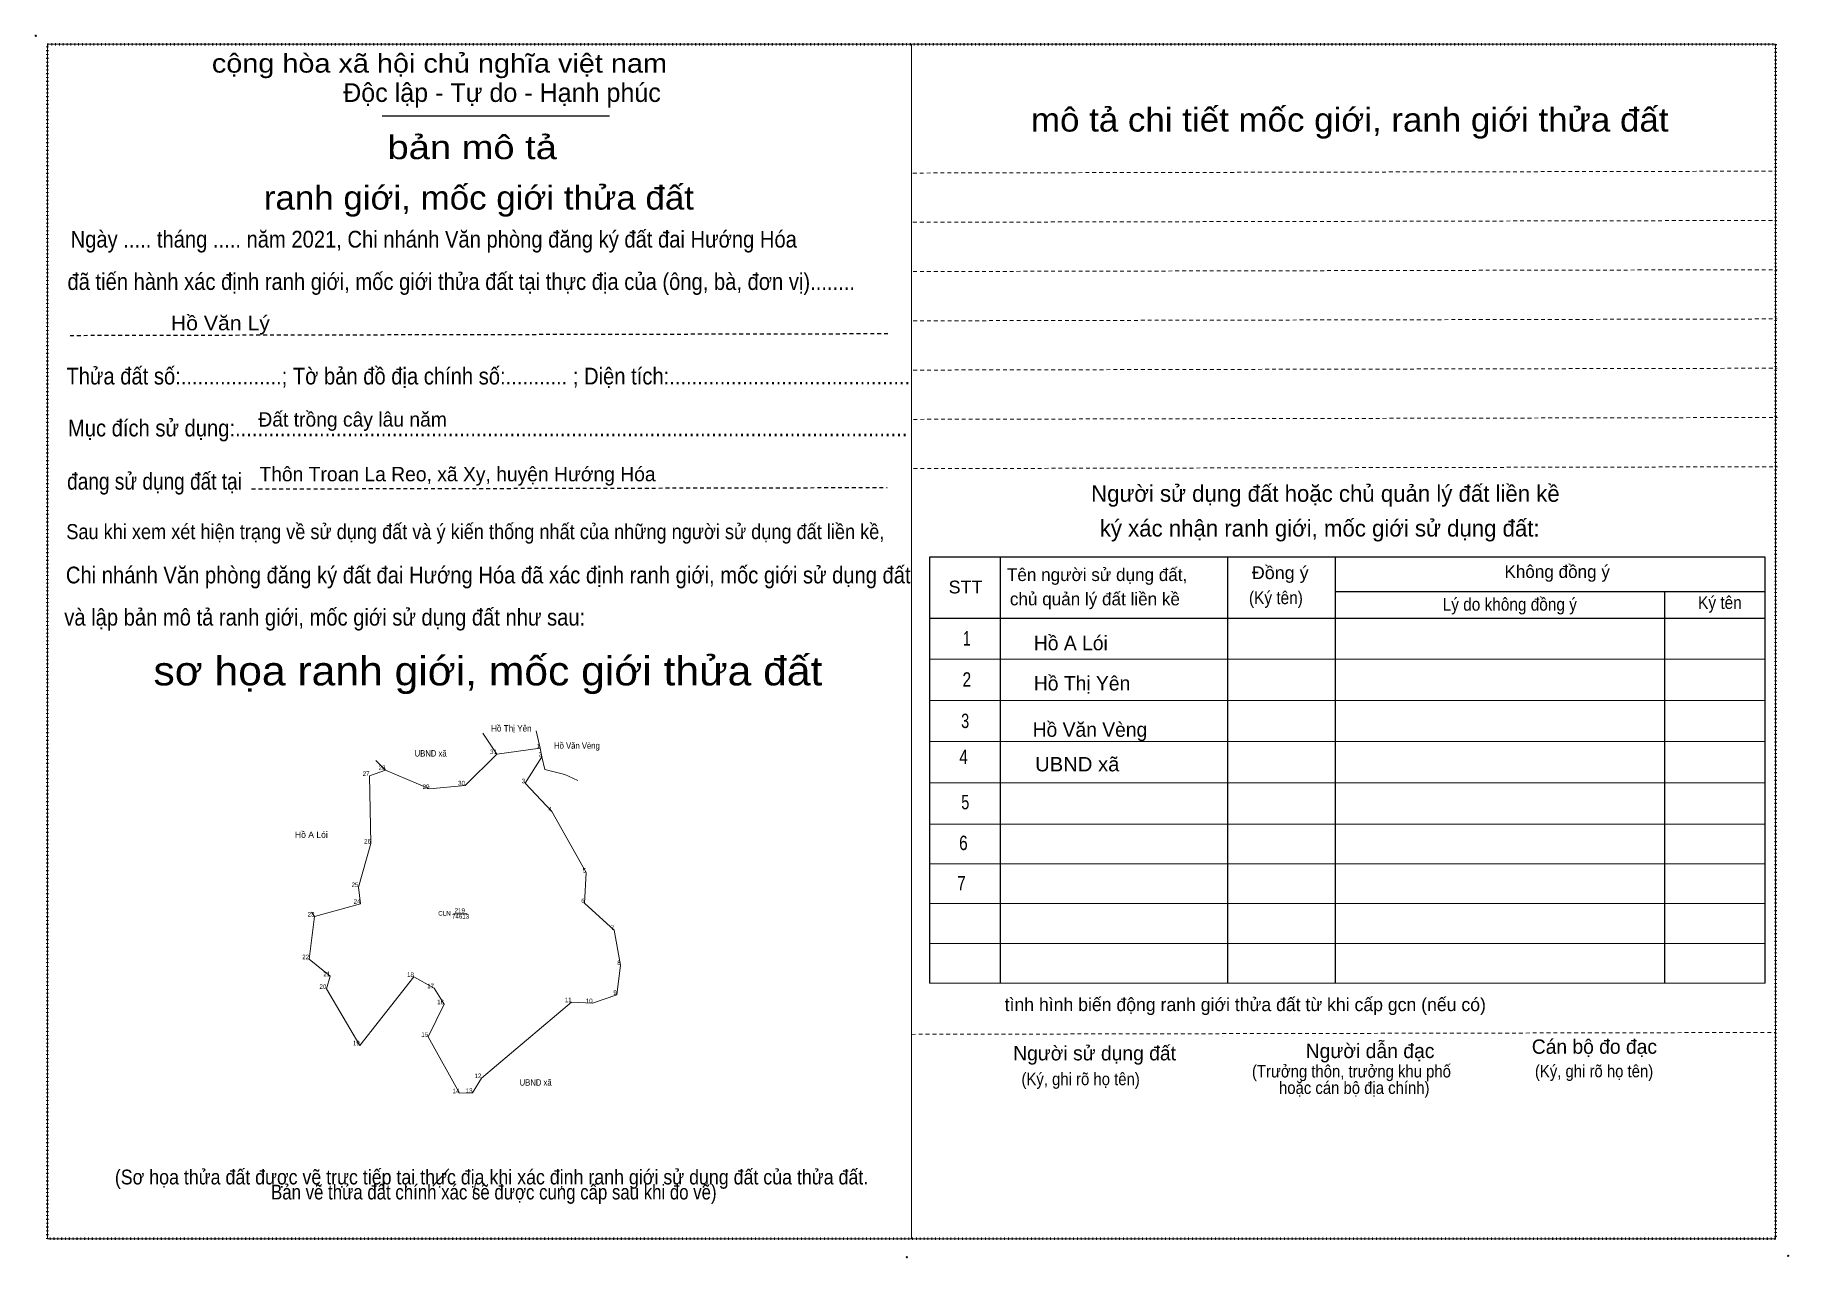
# Model space of a CAD drawing. Header units: metres. Extents: x 550759 to 554593, y 1816617 to 1817959.
# Drawn here: x 550759 to 552681, y 1816618 to 1817959 of the extents above; entities that cross this region are included whole.
import ezdxf
from ezdxf.enums import TextEntityAlignment as Align

# ---------------------------------------------------------------- set-up
doc = ezdxf.new("R2010")
doc.units = ezdxf.units.M
doc.header["$LTSCALE"] = 2.8
doc.header["$PDMODE"] = 32
doc.header["$PDSIZE"] = 1.4
doc.linetypes.add('DOTTED', pattern=[1.5, 0.3, -1.2])
doc.linetypes.add('SHORT_DASHED', pattern=[2.7, 1.5, -1.2])
for name, color, linetype, lineweight in [('1', 7, 'SHORT_DASHED', 13), ('10', 7, 'Continuous', 13), ('2', 7, 'Continuous', 13), ('63', 7, 'Continuous', 13)]:
    doc.layers.add(name, color=color, linetype=linetype, lineweight=lineweight)
doc.layers.add('16', color=7, linetype='Continuous')

msp = doc.modelspace()

# ---------------------------------------------------------------- texts
at = {"layer": '1'}
for s, height, width, p in [('CLN', 5, 0.95, (551207.415, 1816993.64)), ('219', 5, 0.85, (551224.115, 1816996.76)), ('74613', 5, 0.85, (551225.005, 1816990.3)), ('(Sơ họa thửa đất được vẽ trực tiếp tại thực địa khi xác định ranh giới sử dụng đất của thửa đất.', 16.2, 0.9, (551258.95, 1816698.98)), (' Bản vẽ thửa đất chính xác sẽ được cung cấp sau khi đo vẽ)', 16.2, 0.85, (551258.905, 1816682.5))]:
    msp.add_text(s, height=height, dxfattribs=dict(at, width=width)).set_placement(p, align=Align.CENTER)
at = {"layer": '16'}
for s, height, width, p in [('Ngày ..... tháng ..... năm 2021, Chi nhánh Văn phòng đăng ký đất đai Hướng Hóa', 18.36, 0.9, (550797.7, 1817725.88)), (' đã tiến hành xác định ranh giới, mốc giới thửa đất tại thực địa của (ông, bà, đơn vị)........', 18.36, 0.9, (550788.16, 1817679.44)), ('Thửa đất số:..................; Tờ bản đồ địa chính số:........... ; Diện tích:...........................................', 18.36, 0.9, (550793.11, 1817575.84)), ('Mục đích sử dụng:........................................................................................................................', 18.36, 0.9, (550794.82, 1817518.88)), ('đang sử dụng đất tại', 18.36, 0.85, (550793.92, 1817460.56)), ('Sau khi xem xét hiện trạng về sử dụng đất và ý kiến thống nhất của những người sử dụng đất liền kề,', 16.52, 0.9, (550793.02, 1817406.28)), ('Chi nhánh Văn phòng đăng ký đất đai Hướng Hóa đã xác định ranh giới, mốc giới sử dụng đất', 18.36, 0.9, (550792.57, 1817357.78)), (' và lập bản mô tả ranh giới, mốc giới sử dụng đất như sau:', 18.36, 0.9, (550784.65, 1817311.52))]:
    msp.add_text(s, height=height, dxfattribs=dict(at, width=width)).set_placement(p)
at = {"layer": '2'}
for s, height, width, p in [('cộng hòa xã hội chủ nghĩa việt nam', 20.54, 1.15, (550952.5, 1817917.66)), ('Hồ Văn Lý', 15.8, 1.1, (550907.56, 1817635.28)), ('STT', 14, 1.05, (551759.8, 1817346.8)), ('Đồng ý', 14, 1.05, (552091.99, 1817362.54)), ('(Ký tên)', 14, 0.9, (552088.93, 1817335.1)), ('Lý do không đồng ý', 14, 0.9, (552301.15, 1817327.9)), ('Ký tên', 14, 0.9, (552581.05, 1817329.78)), ('UBND xã', 15.79, 1.05, (551854.54, 1817151.74)), ('(Ký, ghi rõ họ tên)', 13.55, 0.9, (552402.22, 1816816.42)), ('(Ký, ghi rõ họ tên)', 13.55, 0.9, (551839.63, 1816807.78))]:
    msp.add_text(s, height=height, dxfattribs=dict(at, width=width)).set_placement(p)
for s, height, p in [('Độc lập - Tự do - Hạnh phúc', 20.54, (551096.32, 1817885.54)), ('Đất trồng cây lâu năm', 15.79, (551003.44, 1817529.68)), ('Thôn Troan La Reo, xã Xy, huyện Hướng Hóa', 15.79, (551004.64, 1817469.7)), ('Người sử dụng đất hoặc chủ quản lý đất liền kề ', 18.18, (551915.95, 1817447.24)), ('ký xác nhận ranh giới, mốc giới sử dụng đất:', 18.18, (551925.4, 1817409.16)), ('Tên người sử dụng đất,', 14, (551823.7, 1817360.38)), ('Không đồng ý', 14, (552368.83, 1817363.72)), ('chủ quản lý đất liền kề', 14, (551826.94, 1817333.74)), ('Hồ A Lói', 15.8, (551853.19, 1817284.52)), ('Hồ Thị Yên', 15.79, (551853.19, 1817240.4)), ('Hồ Văn Vèng', 15.79, (551851.84, 1817189.64)), ('tình hình biến động ranh giới thửa đất từ khi cấp gcn (nếu có)', 14.45, (551821.18, 1816888.96)), ('Người sử dụng đất', 15.8, (551830.54, 1816834.96)), ('Người dẫn đạc', 15.84, (552151.03, 1816837.48)), ('Cán bộ đo đạc', 15.77, (552398.8, 1816842.16))]:
    msp.add_text(s, height=height, dxfattribs=at).set_placement(p)
for s, height, width, p in [('mô tả chi tiết mốc giới, ranh giới thửa đất', 26, 1.1, (552199.305, 1817853.04)), ('bản mô tả', 26.01, 1.2, (551237.785, 1817822.8)), ('ranh giới, mốc giới thửa đất', 26.01, 1.1, (551245.095, 1817767.54)), ('1', 15.8, 0.7, (551779.645, 1817289.64)), ('sơ họa ranh giới, mốc giới thửa đất', 31.74, 1.1, (551254.995, 1817246)), ('2', 15.8, 0.8, (551779.755, 1817244.56)), ('3', 15.8, 0.75, (551777.935, 1817199.2)), ('4', 15.8, 0.8, (551776.2, 1817159.78)), ('5', 15.8, 0.75, (551778.055, 1817110.18)), ('6', 15.8, 0.8, (551775.975, 1817065.46)), ('7', 15.84, 0.8, (551773.855, 1817021.26)), ('(Trưởng thôn, trưởng khu phố', 13.54, 0.9, (552201.165, 1816816.24)), ('hoặc cán bộ địa chính)', 13.54, 0.9, (552204.25, 1816798.16))]:
    msp.add_text(s, height=height, dxfattribs=dict(at, width=width)).set_placement(p, align=Align.CENTER)
at = {"layer": '63'}
for s, width, p in [('Hồ Thị Yên', 0.95, (551280.675, 1817195.42)), ('UBND xã', 0.9, (551192.24, 1817168.01)), ('Hồ Văn Vèng', 0.9, (551352.525, 1817176.5)), ('UBND xã', 0.9, (551307.25, 1816807.29))]:
    msp.add_text(s, height=7, dxfattribs=dict(at, width=width)).set_placement(p, align=Align.CENTER)
for s, width, p in [(' 31', 0.8, (551264.8, 1817170.67)), (' 1', 0.75, (551312.16, 1817177.03)), (' 2', 0.85, (551314.23, 1817167.86)), (' 27', 0.85, (551125.27, 1817146.77)), (' 28', 0.85, (551142.8, 1817153.23)), (' 29', 0.85, (551191, 1817132.48)), (' 30', 0.85, (551229.89, 1817136.4)), (' 3', 0.8, (551295.82, 1817138.68)), (' 4', 0.85, (551325.02, 1817107.79)), (' 26', 0.85, (551126.87, 1817072.59)), (' 5', 0.8, (551362.51, 1817040.82)), (' 25', 0.85, (551113.12, 1817024.92)), (' 23', 0.85, (551065.04, 1816992.54)), (' 24', 0.85, (551115.35, 1817006.55)), (' 6', 0.85, (551360.99, 1817007.31)), (' 7', 0.8, (551393.38, 1816977.77)), (' 22', 0.85, (551059.06, 1816945.84)), (' 8', 0.8, (551400.44, 1816939.43)), (' 21', 0.8, (551082.14, 1816927.18)), (' 18', 0.85, (551173.92, 1816926.47)), (' 17', 0.85, (551196.04, 1816913.94)), (' 20', 0.85, (551077.94, 1816913.26)), (' 16', 0.85, (551206.93, 1816896.44)), (' 11', 0.8, (551346.61, 1816898.75)), (' 10', 0.85, (551369.76, 1816897.7)), (' 9', 0.85, (551396.18, 1816906.63)), (' 15', 0.85, (551189.56, 1816860.74)), (' 19', 0.85, (551114.61, 1816851.43)), (' 14', 0.85, (551223.91, 1816798.85)), (' 13', 0.85, (551238.18, 1816799.23)), (' 12', 0.85, (551247.88, 1816815.55))]:
    msp.add_text(s, height=5, dxfattribs=dict(at, width=width)).set_placement(p, align=Align.RIGHT)
for s, height, p in [('D', 0.01, (551314.315, 1817167.98)), ('Hồ A Lói', 7, (551061.54, 1817078.83))]:
    msp.add_text(s, height=height, dxfattribs=at).set_placement(p, align=Align.CENTER)

# ---------------------------------------------------------------- linework, layer by layer
at = {"layer": '1'}
for p, q in [((551720.65, 1817807.6), (552667.36, 1817809.66)), ((551720.74, 1817753.6), (552667.45, 1817755.66)), ((551720.92, 1817699.6), (552667.63, 1817701.66)), ((551721.01, 1817645.6), (552667.72, 1817647.66)), ((551721.1, 1817591.6), (552667.81, 1817593.66)), ((551721.28, 1817537.6), (552667.99, 1817539.66)), ((551721.37, 1817483.6), (552668.08, 1817485.66)), ((551719.48, 1816863.5), (552666.19, 1816865.56))]:
    msp.add_line(p, q, dxfattribs=at)
at = {"layer": '1', "lineweight": 25}
for p, q in [((550797.07, 1817629.66), (551693.02, 1817631.64)), ((550996.06, 1817461.36), (551692.3, 1817462.9))]:
    msp.add_line(p, q, dxfattribs=at)
at = {"layer": '1', "linetype": 'DOTTED', "lineweight": 53}
msp.add_lwpolyline([(550772.41, 1817948.72), (552665.74, 1817948.72), (552665.74, 1816639.3), (550772.41, 1816639.3)], close=True, dxfattribs=at)
at = {"layer": '1', "linetype": 'Continuous'}
msp.add_lwpolyline([(551312.16, 1817177.03), (551314.23, 1817167.86), (551295.82, 1817138.68), (551325.02, 1817107.79), (551362.51, 1817040.82), (551360.99, 1817007.31), (551393.38, 1816977.77), (551400.44, 1816939.43), (551396.18, 1816906.63), (551369.76, 1816897.7), (551346.61, 1816898.75), (551247.88, 1816815.55), (551238.18, 1816799.23), (551223.91, 1816798.85), (551189.56, 1816860.74), (551206.93, 1816896.44), (551196.04, 1816913.94), (551173.92, 1816926.47), (551114.61, 1816851.43), (551077.94, 1816913.26), (551082.14, 1816927.18), (551059.06, 1816945.84), (551065.04, 1816992.54), (551115.35, 1817006.55), (551113.12, 1817024.92), (551126.87, 1817072.59), (551125.27, 1817146.77), (551142.8, 1817153.23), (551191, 1817132.48), (551229.89, 1817136.4), (551264.8, 1817170.67)], close=True, dxfattribs=at)
at = {"layer": '10'}
msp.add_line((551249.32, 1817193.58), (551264.8, 1817170.67), dxfattribs=at)
for points in [[(551353.64, 1817141.84), (551339.12, 1817148.33), (551317.42, 1817153.79), (551314.23, 1817167.86), (551312.16, 1817177.03), (551307.82, 1817196.21)], [(551142.8, 1817153.23), (551191, 1817132.48), (551229.89, 1817136.4), (551264.8, 1817170.67), (551312.16, 1817177.03)], [(551314.31, 1817167.98), (551314.23, 1817167.86), (551295.82, 1817138.68), (551325.02, 1817107.79), (551362.51, 1817040.82), (551360.99, 1817007.31), (551393.38, 1816977.77), (551400.44, 1816939.43), (551396.18, 1816906.63), (551369.76, 1816897.7), (551346.61, 1816898.75), (551247.88, 1816815.55), (551238.18, 1816799.23), (551223.91, 1816798.85), (551189.56, 1816860.74), (551206.93, 1816896.44), (551196.04, 1816913.94), (551173.92, 1816926.47), (551114.61, 1816851.43), (551077.94, 1816913.26), (551082.14, 1816927.18), (551059.06, 1816945.84), (551065.04, 1816992.54)], [(551132.06, 1817163.67), (551142.8, 1817153.23), (551125.27, 1817146.77), (551126.87, 1817072.59), (551113.12, 1817024.92), (551115.35, 1817006.55), (551065.04, 1816992.54), (551061.71, 1816997.57)]]:
    msp.add_lwpolyline(points, dxfattribs=at)
at = {"layer": '2', "lineweight": 25}
for p, q in [((551139.26, 1817870.13), (551388.13, 1817870.13)), ((551816.44, 1817386.62), (551816.44, 1816919.44)), ((552065.54, 1817386.62), (552065.54, 1816919.44)), ((552183.38, 1817386.62), (552183.38, 1816919.44)), ((552183.38, 1817348.92), (552654.65, 1817348.92)), ((552544.03, 1817348.92), (552544.03, 1816919.44)), ((551738.98, 1817319.79), (552654.65, 1817319.79))]:
    msp.add_line(p, q, dxfattribs=at)
at = {"layer": '2'}
for p, q in [((551738.98, 1817274.64), (552654.65, 1817274.64)), ((551738.98, 1817229.49), (552654.65, 1817229.49)), ((551738.98, 1817184.34), (552654.65, 1817184.34)), ((551738.98, 1817139.19), (552654.65, 1817139.19)), ((551738.98, 1817094.04), (552654.65, 1817094.04)), ((551738.98, 1817050.39), (552654.65, 1817050.39)), ((551738.98, 1817006.74), (552654.65, 1817006.74)), ((551738.98, 1816963.09), (552654.65, 1816963.09)), ((551738.98, 1816919.44), (552654.65, 1816919.44))]:
    msp.add_line(p, q, dxfattribs=at)
for points in [[(550772.43, 1816639.32), (550772.39, 1816639.32), (550772.39, 1817948.7), (551719.07, 1817948.7), (551719.07, 1817948.66)], [(551719.07, 1817948.66), (551719.07, 1816639.32), (550772.43, 1816639.32)], [(551719.09, 1817948.68), (552665.78, 1817948.68), (552665.78, 1816639.29)], [(552665.76, 1816639.29), (551719.09, 1816639.29), (551719.09, 1817948.66)], [(551719.1, 1817948.68), (552665.79, 1817948.68), (552665.79, 1816639.3), (552665.76, 1816639.3)], [(552665.76, 1816639.3), (551719.1, 1816639.3), (551719.1, 1817948.66)]]:
    msp.add_lwpolyline(points, dxfattribs=at)
at = {"layer": '2', "lineweight": 25}
msp.add_lwpolyline([(552654.65, 1816919.44), (552654.65, 1817386.62), (551738.98, 1817386.62), (551738.98, 1816919.44)], dxfattribs=at)
at = {"layer": '2'}
for p in [(550759.49, 1817958.13), (551713.99, 1816619.11), (552679.84, 1816620.7)]:
    msp.add_point(p, dxfattribs=at)
at = {"layer": '63'}
for p, q in [((551217.44, 1816995.62), (551232.28, 1816995.62)), ((551194.72, 1816696.96), (551212.04, 1816716.1)), ((551241.25, 1816700.26), (551238.97, 1816684.66))]:
    msp.add_line(p, q, dxfattribs=at)

msp.set_redraw_order([(e.dxf.handle, doc.entitydb.next_handle()) for e in msp.query("TEXT MTEXT ATTDEF DIMENSION ARC_DIMENSION")])  # texts and dimensions are drawn at this point

doc.saveas('drawing.dxf')
